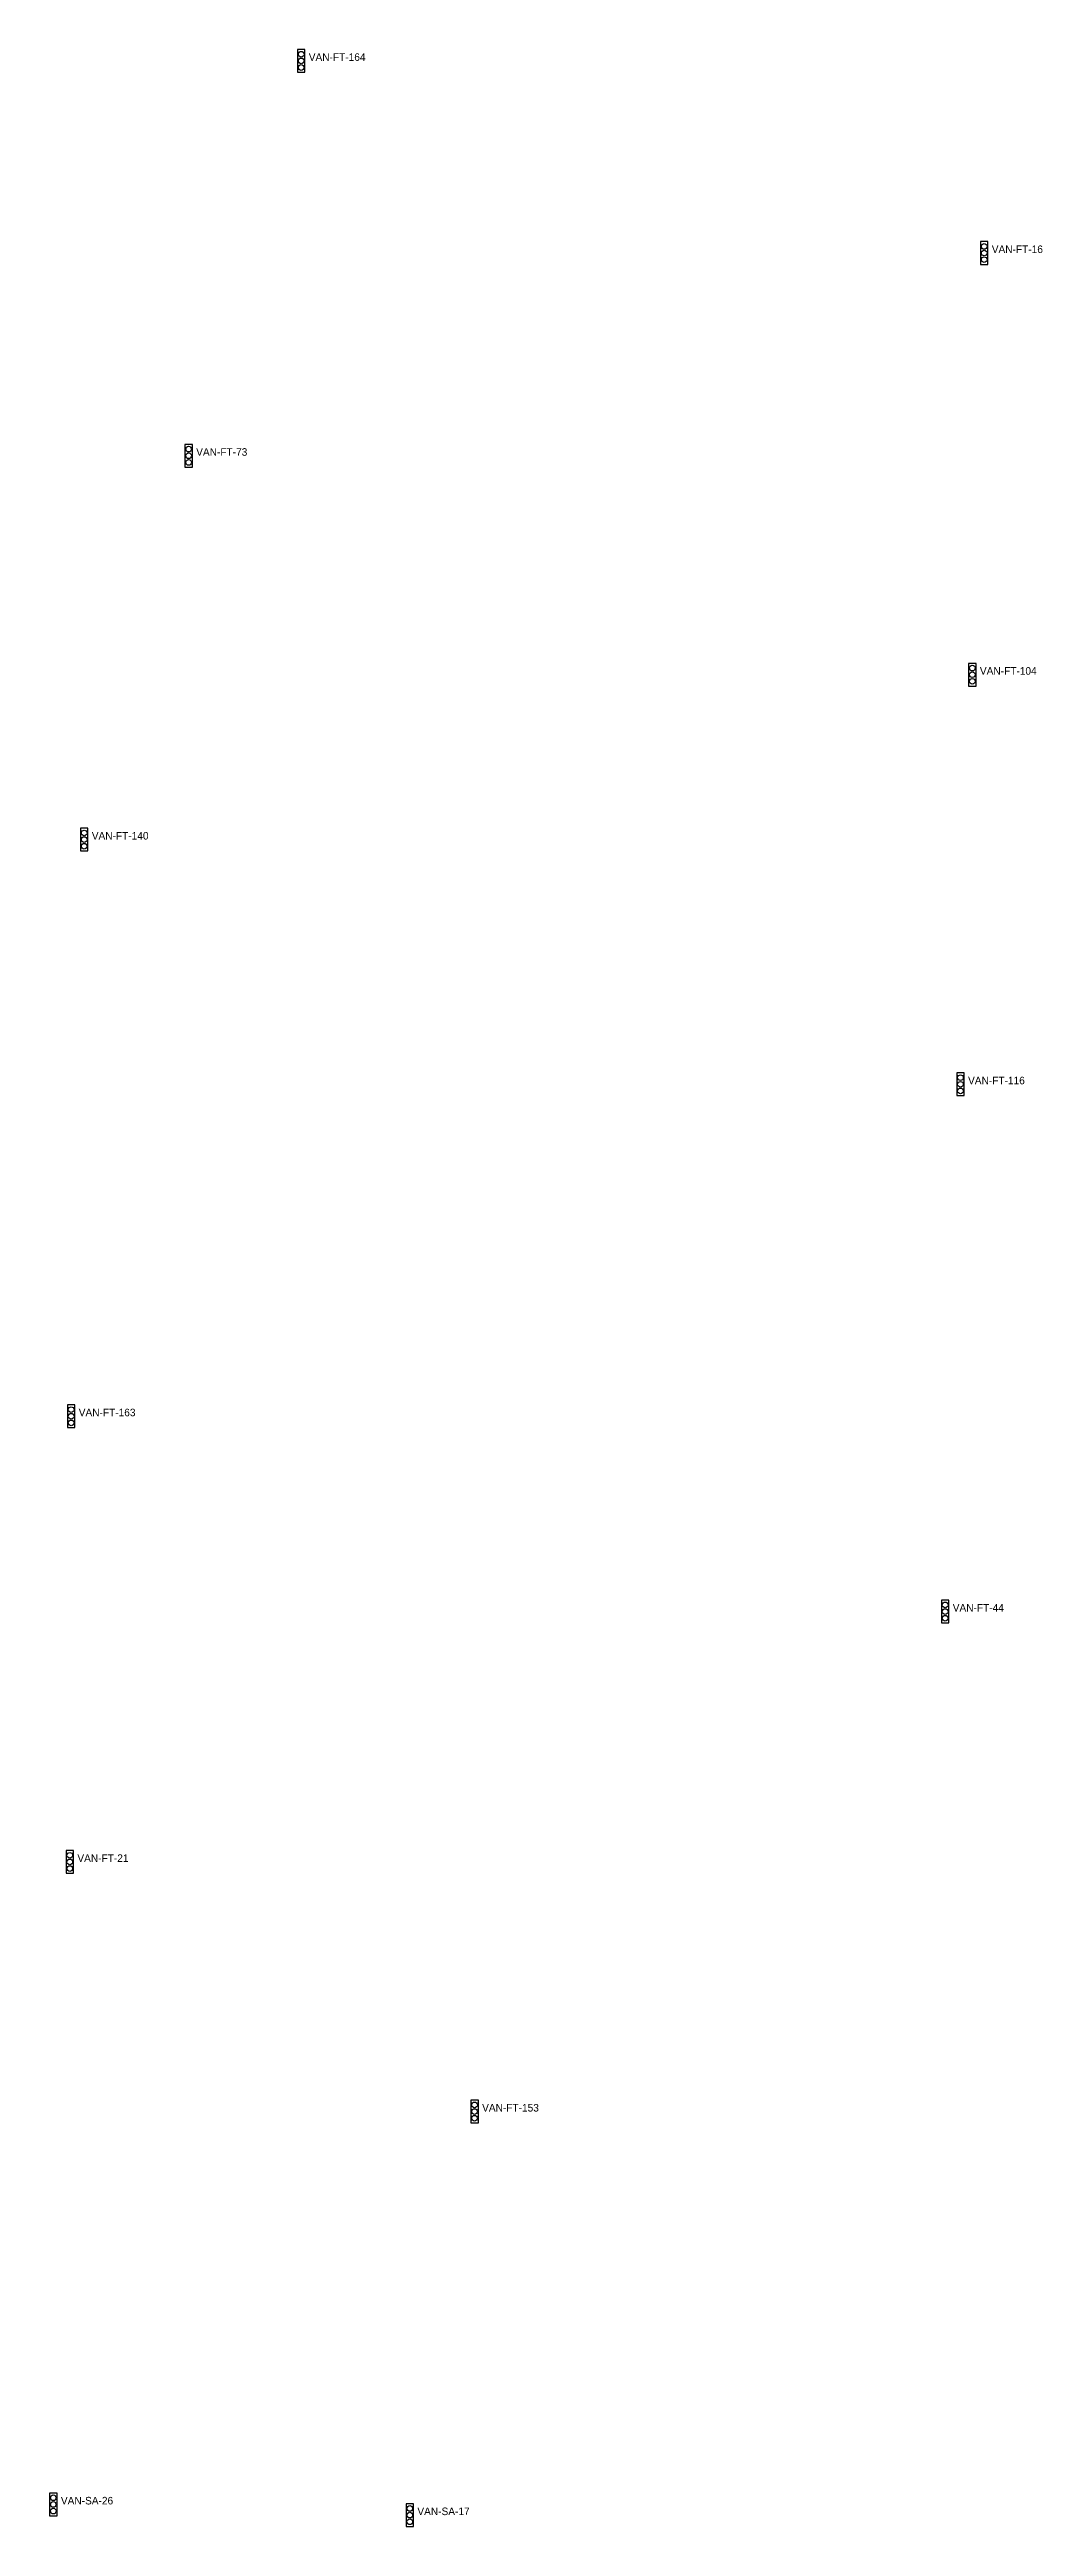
# Model space of a CAD drawing. Header units: inches. Extents: x 486474 to 494239, y 5455982 to 5459995.
# Drawn here: x 492167 to 492430, y 5458262 to 5458917 of the extents above; entities that cross this region are included whole.
import ezdxf

# ---------------------------------------------------------------- set-up
doc = ezdxf.new("R2010")
doc.units = ezdxf.units.IN
doc.header["$MEASUREMENT"] = 0
doc.layers.add('Traffic Signals', color=10, linetype='Continuous')

msp = doc.modelspace()

# ---------------------------------------------------------------- texts
at = {"layer": 'Traffic Signals', "color": 1}
for s, p in [('VAN-FT-164', (492235.59, 5458914.05)), ('VAN-FT-16', (492416.15, 5458863.27)), ('VAN-FT-73', (492205.83, 5458809.68)), ('VAN-FT-104', (492413.01, 5458751.82)), ('VAN-FT-140', (492178.23, 5458708.24)), ('VAN-FT-116', (492409.88, 5458643.56)), ('VAN-FT-163', (492174.78, 5458555.82)), ('VAN-FT-44', (492405.83, 5458504.2)), ('VAN-FT-21', (492174.42, 5458438.03)), ('VAN-FT-153', (492281.42, 5458372.05)), ('VAN-SA-26', (492170.06, 5458268.21)), ('VAN-SA-17', (492264.3, 5458265.39))]:
    msp.add_text(s, height=2, dxfattribs=at).set_placement(p)

# ---------------------------------------------------------------- linework, layer by layer
at = {"layer": 'Traffic Signals', "color": 1}
for points in [[(492232.59, 5458911.05), (492234.59, 5458911.05), (492234.59, 5458917.05), (492232.59, 5458917.05)], [(492413.15, 5458860.27), (492415.15, 5458860.27), (492415.15, 5458866.27), (492413.15, 5458866.27)], [(492202.83, 5458806.68), (492204.83, 5458806.68), (492204.83, 5458812.68), (492202.83, 5458812.68)], [(492410.01, 5458748.82), (492412.01, 5458748.82), (492412.01, 5458754.82), (492410.01, 5458754.82)], [(492175.23, 5458705.24), (492177.23, 5458705.24), (492177.23, 5458711.24), (492175.23, 5458711.24)], [(492406.88, 5458640.56), (492408.88, 5458640.56), (492408.88, 5458646.56), (492406.88, 5458646.56)], [(492171.78, 5458552.82), (492173.78, 5458552.82), (492173.78, 5458558.82), (492171.78, 5458558.82)], [(492402.83, 5458501.2), (492404.83, 5458501.2), (492404.83, 5458507.2), (492402.83, 5458507.2)], [(492171.42, 5458435.03), (492173.42, 5458435.03), (492173.42, 5458441.03), (492171.42, 5458441.03)], [(492278.42, 5458369.05), (492280.42, 5458369.05), (492280.42, 5458375.05), (492278.42, 5458375.05)], [(492167.06, 5458265.21), (492169.06, 5458265.21), (492169.06, 5458271.21), (492167.06, 5458271.21)], [(492261.3, 5458262.39), (492263.3, 5458262.39), (492263.3, 5458268.39), (492261.3, 5458268.39)]]:
    msp.add_lwpolyline(points, close=True, dxfattribs=at)
for centre in [(492233.59, 5458915.8), (492233.59, 5458914.05), (492233.59, 5458912.3), (492414.15, 5458865.02), (492414.15, 5458863.27), (492414.15, 5458861.52), (492203.83, 5458811.43), (492203.83, 5458809.68), (492203.83, 5458807.93), (492411.01, 5458753.57), (492411.01, 5458751.82), (492411.01, 5458750.07), (492176.23, 5458709.99), (492176.23, 5458708.24), (492176.23, 5458706.49), (492407.88, 5458645.31), (492407.88, 5458643.56), (492407.88, 5458641.81), (492172.78, 5458557.57), (492172.78, 5458555.82), (492172.78, 5458554.07), (492403.83, 5458505.95), (492403.83, 5458504.2), (492403.83, 5458502.45), (492172.42, 5458439.78), (492172.42, 5458438.03), (492172.42, 5458436.28), (492279.42, 5458373.8), (492279.42, 5458372.05), (492279.42, 5458370.3), (492168.06, 5458269.96), (492168.06, 5458268.21), (492168.06, 5458266.46), (492262.3, 5458267.14), (492262.3, 5458265.39), (492262.3, 5458263.64)]:
    msp.add_circle(centre, 0.75, dxfattribs=at)

msp.set_redraw_order([(e.dxf.handle, doc.entitydb.next_handle()) for e in msp.query("TEXT MTEXT ATTDEF DIMENSION ARC_DIMENSION")])  # texts and dimensions are drawn at this point

doc.saveas('drawing.dxf')
